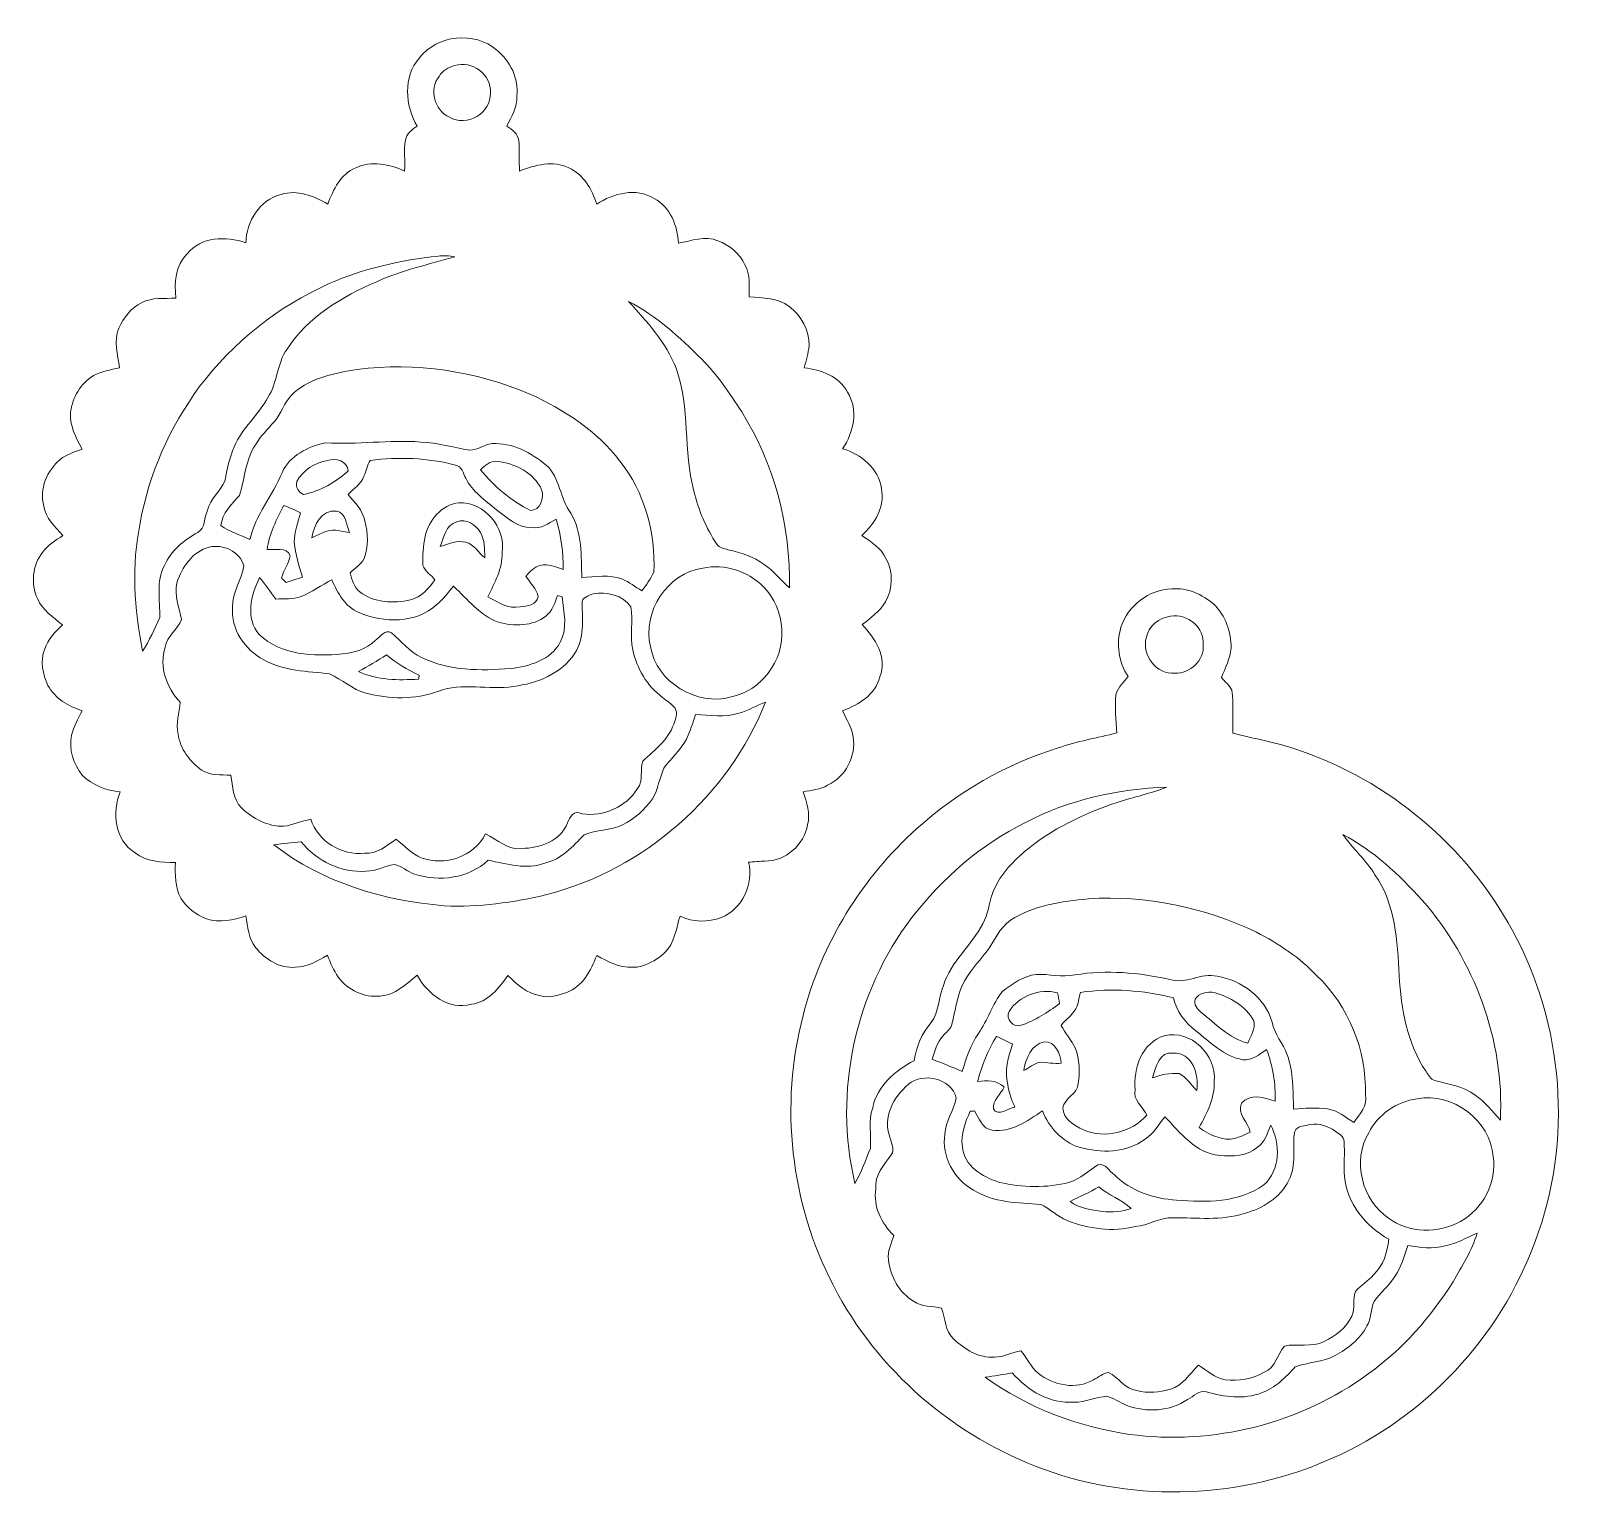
# Model space of a CAD drawing. Header units: centimetres. Extents: x -16.3 to 16.6, y -15.8 to 15.7.
import ezdxf

# ---------------------------------------------------------------- set-up
doc = ezdxf.new("R2010")
doc.units = ezdxf.units.CM
doc.header["$MEASUREMENT"] = 0
doc.layers.add('Layer 1', color=7, linetype='Continuous')

msp = doc.modelspace()

# ---------------------------------------------------------------- linework, layer by layer
at = {"layer": 'Layer 1', "color": 250, "lineweight": 9}
for points, knots in [([(-8.0353, 15.08373), (-7.65994, 15.58361), (-6.85279, 15.66616), (-6.38112, 15.25447), (-6.38112, 15.25447), (-6.09431, 15.02128), (-5.9084, 14.64805), (-5.9532, 14.27234), (-5.9532, 14.27234), (-5.93592, 14.03598), (-6.07421, 13.83736), (-6.16522, 13.63099), (-6.16522, 13.63099), (-6.05727, 13.55514), (-5.92816, 13.46977), (-5.9144, 13.32548), (-5.9144, 13.32548), (-5.889, 13.10993), (-5.91616, 12.89086), (-5.89394, 12.67461), (-5.89394, 12.67461), (-5.5648, 12.80125), (-5.17568, 12.91097), (-4.84372, 12.74022), (-4.84372, 12.74022), (-4.52622, 12.59982), (-4.35371, 12.28126), (-4.25035, 11.96623), (-4.25035, 11.96623), (-3.89369, 12.19836), (-3.41179, 12.33065), (-3.0255, 12.08617), (-3.0255, 12.08617), (-2.66849, 11.90167), (-2.53232, 11.5055), (-2.50127, 11.13262), (-2.50127, 11.13262), (-2.22752, 11.18412), (-1.93824, 11.30089), (-1.66484, 11.18624), (-1.66484, 11.18624), (-1.42107, 11.08993), (-1.19776, 10.91672), (-1.08981, 10.67189), (-1.08981, 10.67189), (-0.96493, 10.46551), (-1.00056, 10.21716), (-0.99526, 9.98715), (-0.99526, 9.98715), (-0.70881, 9.96668), (-0.37931, 9.97198), (-0.14331, 9.78112), (-0.14331, 9.78112), (0.12516, 9.59626), (0.27756, 9.26959), (0.2832, 8.94785), (0.2832, 8.94785), (0.26627, 8.787), (0.21653, 8.63142), (0.17984, 8.47443), (0.17984, 8.47443), (0.53755, 8.42997), (0.92279, 8.29558), (1.09882, 7.9555), (1.09882, 7.9555), (1.34683, 7.57379), (1.22865, 7.09684), (0.9944, 6.74371), (0.9944, 6.74371), (1.39727, 6.63576), (1.76169, 6.32425), (1.82625, 5.89633), (1.82625, 5.89633), (1.89998, 5.50898), (1.68726, 5.14385), (1.40504, 4.89867), (1.40504, 4.89867), (1.60047, 4.76038), (1.81391, 4.63056), (1.92185, 4.40478), (1.92185, 4.40478), (2.07919, 4.12151), (2.06967, 3.76061), (1.91233, 3.47839), (1.91233, 3.47839), (1.79168, 3.27554), (1.59871, 3.13619), (1.41527, 2.99543), (1.41527, 2.99543), (1.68549, 2.70616), (1.96454, 2.28811), (1.79097, 1.87642), (1.79097, 1.87642), (1.69678, 1.49542), (1.33836, 1.28058), (0.9937, 1.15429), (0.9937, 1.15429), (1.08048, 0.97402), (1.19266, 0.8008), (1.22018, 0.59796), (1.22018, 0.59796), (1.29673, 0.18415), (1.05296, -0.25753), (0.67726, -0.43639), (0.67726, -0.43639), (0.51886, -0.53129), (0.33047, -0.53764), (0.15444, -0.57503), (0.15444, -0.57503), (0.23205, -0.79975), (0.31248, -1.0414), (0.25004, -1.28023), (0.25004, -1.28023), (0.1756, -1.70533), (-0.22409, -2.06411), (-0.66295, -2.05282), (-0.66295, -2.05282), (-0.74938, -2.05846), (-0.92189, -2.0701), (-1.00832, -2.07575), (-1.00832, -2.07575), (-0.8986, -2.54), (-1.13849, -3.07587), (-1.58758, -3.25685), (-1.58758, -3.25685), (-1.87051, -3.36691), (-2.19894, -3.36268), (-2.47235, -3.22721), (-2.47235, -3.22721), (-2.55454, -3.49921), (-2.58488, -3.80506), (-2.80255, -4.0132), (-2.80255, -4.0132), (-2.9941, -4.17336), (-3.22482, -4.32541), (-3.48588, -4.31906), (-3.48588, -4.31906), (-3.76492, -4.33635), (-4.0154, -4.19806), (-4.25035, -4.06612), (-4.25035, -4.06612), (-4.36888, -4.38891), (-4.55056, -4.7304), (-4.88993, -4.85669), (-4.88993, -4.85669), (-5.07302, -4.91208), (-5.26952, -4.99287), (-5.46037, -4.92019), (-5.46037, -4.92019), (-5.74013, -4.88351), (-5.9532, -4.68454), (-6.14335, -4.49227), (-6.14335, -4.49227), (-6.33561, -4.76215), (-6.56668, -5.06766), (-6.92228, -5.10964), (-6.92228, -5.10964), (-7.41229, -5.24087), (-7.86103, -4.89656), (-8.08151, -4.48593), (-8.08151, -4.48593), (-8.31399, -4.67678), (-8.54824, -4.91808), (-8.86856, -4.93325), (-8.86856, -4.93325), (-9.21181, -4.97523), (-9.56071, -4.80484), (-9.76461, -4.53179), (-9.76461, -4.53179), (-9.85881, -4.38503), (-9.93042, -4.22558), (-9.99604, -4.06436), (-9.99604, -4.06436), (-10.20841, -4.1843), (-10.42854, -4.32012), (-10.68113, -4.31836), (-10.68113, -4.31836), (-11.01592, -4.35116), (-11.32813, -4.14726), (-11.5285, -3.89608), (-11.5285, -3.89608), (-11.68196, -3.70629), (-11.69008, -3.45299), (-11.73523, -3.22369), (-11.73523, -3.22369), (-12.00087, -3.32352), (-12.29968, -3.37291), (-12.5759, -3.28719), (-12.5759, -3.28719), (-12.79533, -3.19829), (-12.99747, -3.048), (-13.12341, -2.84586), (-13.12341, -2.84586), (-13.24653, -2.61338), (-13.24406, -2.34068), (-13.23983, -2.08386), (-13.23983, -2.08386), (-13.53405, -2.07504), (-13.85684, -2.07293), (-14.0992, -1.87819), (-14.0992, -1.87819), (-14.53382, -1.60056), (-14.59838, -1.01883), (-14.41458, -0.57256), (-14.41458, -0.57256), (-14.7155, -0.55422), (-15.0076, -0.42933), (-15.22526, -0.22049), (-15.22526, -0.22049), (-15.41611, 0.01446), (-15.51948, 0.32843), (-15.45421, 0.63041), (-15.45421, 0.63041), (-15.40271, 0.81527), (-15.31945, 0.98778), (-15.22879, 1.15605), (-15.22879, 1.15605), (-15.52124, 1.2453), (-15.8077, 1.41816), (-15.95763, 1.69227), (-15.95763, 1.69227), (-16.06699, 1.93463), (-16.12696, 2.21968), (-16.02677, 2.47473), (-16.02677, 2.47473), (-15.95269, 2.67899), (-15.80699, 2.84374), (-15.64789, 2.98591), (-15.64789, 2.98591), (-15.84545, 3.15207), (-16.07898, 3.30129), (-16.18235, 3.54859), (-16.18235, 3.54859), (-16.32275, 3.86291), (-16.29559, 4.26155), (-16.07334, 4.53213), (-16.07334, 4.53213), (-15.96821, 4.69372), (-15.79288, 4.78437), (-15.6426, 4.89762), (-15.6426, 4.89762), (-15.80735, 5.08247), (-16.0049, 5.26522), (-16.04441, 5.52239), (-16.04441, 5.52239), (-16.15483, 5.88893), (-15.97139, 6.27663), (-15.69975, 6.52005), (-15.69975, 6.52005), (-15.55899, 6.62517), (-15.38966, 6.67985), (-15.22632, 6.73806), (-15.22632, 6.73806), (-15.36285, 6.98148), (-15.50078, 7.24359), (-15.47503, 7.53322), (-15.47503, 7.53322), (-15.43058, 7.84543), (-15.25983, 8.14494), (-14.98502, 8.30933), (-14.98502, 8.30933), (-14.81357, 8.40035), (-14.61919, 8.42963), (-14.43292, 8.47655), (-14.43292, 8.47655), (-14.46714, 8.75453), (-14.56416, 9.05299), (-14.44598, 9.32287), (-14.44598, 9.32287), (-14.34261, 9.54265), (-14.18563, 9.75396), (-13.96126, 9.8605), (-13.96126, 9.8605), (-13.7383, 9.98609), (-13.47513, 9.94339), (-13.22995, 9.96244), (-13.22995, 9.96244), (-13.25747, 10.29159), (-13.24583, 10.65601), (-12.99147, 10.90225), (-12.99147, 10.90225), (-12.68597, 11.2769), (-12.15927, 11.29207), (-11.737, 11.14002), (-11.737, 11.14002), (-11.71865, 11.59087), (-11.4449, 12.06395), (-10.98381, 12.17507), (-10.98381, 12.17507), (-10.63598, 12.28267), (-10.28708, 12.1398), (-9.98616, 11.96976), (-9.98616, 11.96976), (-9.86939, 12.27491), (-9.71664, 12.61393), (-9.39208, 12.74093), (-9.39208, 12.74093), (-9.05447, 12.8965), (-8.67241, 12.82313), (-8.34821, 12.67355), (-8.34821, 12.67355), (-8.33304, 12.89333), (-8.37008, 13.11664), (-8.33198, 13.33395), (-8.33198, 13.33395), (-8.30729, 13.47188), (-8.18911, 13.55796), (-8.08257, 13.63381), (-8.08257, 13.63381), (-8.33798, 14.07231), (-8.38631, 14.68191), (-8.0353, 15.08373), (-8.0353, 15.08373), (-8.0353, 15.08373), (-8.0353, 15.08373), (-8.0353, 15.08373)], [0, 0, 0, 0, 0.0125, 0.0125, 0.0125, 0.0125, 0.025, 0.025, 0.025, 0.025, 0.0375, 0.0375, 0.0375, 0.0375, 0.05, 0.05, 0.05, 0.05, 0.0625, 0.0625, 0.0625, 0.0625, 0.075, 0.075, 0.075, 0.075, 0.0875, 0.0875, 0.0875, 0.0875, 0.1, 0.1, 0.1, 0.1, 0.1125, 0.1125, 0.1125, 0.1125, 0.125, 0.125, 0.125, 0.125, 0.1375, 0.1375, 0.1375, 0.1375, 0.15, 0.15, 0.15, 0.15, 0.1625, 0.1625, 0.1625, 0.1625, 0.175, 0.175, 0.175, 0.175, 0.1875, 0.1875, 0.1875, 0.1875, 0.2, 0.2, 0.2, 0.2, 0.2125, 0.2125, 0.2125, 0.2125, 0.225, 0.225, 0.225, 0.225, 0.2375, 0.2375, 0.2375, 0.2375, 0.25, 0.25, 0.25, 0.25, 0.2625, 0.2625, 0.2625, 0.2625, 0.275, 0.275, 0.275, 0.275, 0.2875, 0.2875, 0.2875, 0.2875, 0.3, 0.3, 0.3, 0.3, 0.3125, 0.3125, 0.3125, 0.3125, 0.325, 0.325, 0.325, 0.325, 0.3375, 0.3375, 0.3375, 0.3375, 0.35, 0.35, 0.35, 0.35, 0.3625, 0.3625, 0.3625, 0.3625, 0.375, 0.375, 0.375, 0.375, 0.3875, 0.3875, 0.3875, 0.3875, 0.4, 0.4, 0.4, 0.4, 0.4125, 0.4125, 0.4125, 0.4125, 0.425, 0.425, 0.425, 0.425, 0.4375, 0.4375, 0.4375, 0.4375, 0.45, 0.45, 0.45, 0.45, 0.4625, 0.4625, 0.4625, 0.4625, 0.475, 0.475, 0.475, 0.475, 0.4875, 0.4875, 0.4875, 0.4875, 0.5, 0.5, 0.5, 0.5, 0.5125, 0.5125, 0.5125, 0.5125, 0.525, 0.525, 0.525, 0.525, 0.5375, 0.5375, 0.5375, 0.5375, 0.55, 0.55, 0.55, 0.55, 0.5625, 0.5625, 0.5625, 0.5625, 0.575, 0.575, 0.575, 0.575, 0.5875, 0.5875, 0.5875, 0.5875, 0.6, 0.6, 0.6, 0.6, 0.6125, 0.6125, 0.6125, 0.6125, 0.625, 0.625, 0.625, 0.625, 0.6375, 0.6375, 0.6375, 0.6375, 0.65, 0.65, 0.65, 0.65, 0.6625, 0.6625, 0.6625, 0.6625, 0.675, 0.675, 0.675, 0.675, 0.6875, 0.6875, 0.6875, 0.6875, 0.7, 0.7, 0.7, 0.7, 0.7125, 0.7125, 0.7125, 0.7125, 0.725, 0.725, 0.725, 0.725, 0.7375, 0.7375, 0.7375, 0.7375, 0.75, 0.75, 0.75, 0.75, 0.7625, 0.7625, 0.7625, 0.7625, 0.775, 0.775, 0.775, 0.775, 0.7875, 0.7875, 0.7875, 0.7875, 0.8, 0.8, 0.8, 0.8, 0.8125, 0.8125, 0.8125, 0.8125, 0.825, 0.825, 0.825, 0.825, 0.8375, 0.8375, 0.8375, 0.8375, 0.85, 0.85, 0.85, 0.85, 0.8625, 0.8625, 0.8625, 0.8625, 0.875, 0.875, 0.875, 0.875, 0.8875, 0.8875, 0.8875, 0.8875, 0.9, 0.9, 0.9, 0.9, 0.9125, 0.9125, 0.9125, 0.9125, 0.925, 0.925, 0.925, 0.925, 0.9375, 0.9375, 0.9375, 0.9375, 0.95, 0.95, 0.95, 0.95, 0.9625, 0.9625, 0.9625, 0.9625, 0.975, 0.975, 0.975, 0.975, 1, 1, 1, 1]), ([(-7.2793, 14.92674), (-7.407, 14.8837), (-7.54741, 14.82373), (-7.61091, 14.69497), (-7.61091, 14.69497), (-7.83492, 14.41768), (-7.71074, 13.97177), (-7.3936, 13.82149), (-7.3936, 13.82149), (-7.02847, 13.60312), (-6.49436, 13.91392), (-6.51835, 14.34289), (-6.51835, 14.34289), (-6.48978, 14.73483), (-6.90888, 15.03998), (-7.2793, 14.92674), (-7.2793, 14.92674), (-7.2793, 14.92674), (-7.2793, 14.92674), (-7.2793, 14.92674)], [0, 0, 0, 0, 0.16666667, 0.16666667, 0.16666667, 0.16666667, 0.33333333, 0.33333333, 0.33333333, 0.33333333, 0.5, 0.5, 0.5, 0.5, 0.66666667, 0.66666667, 0.66666667, 0.66666667, 1, 1, 1, 1]), ([(-7.63031, 10.85745), (-8.42794, 10.77349), (-9.22028, 10.59428), (-9.95688, 10.27113), (-9.95688, 10.27113), (-11.04767, 9.78642), (-12.01075, 9.01912), (-12.7283, 8.06486), (-12.7283, 8.06486), (-13.35483, 7.20796), (-13.80639, 6.21454), (-13.98878, 5.16608), (-13.98878, 5.16608), (-14.17998, 4.26296), (-14.11507, 3.32563), (-13.93903, 2.42499), (-13.93903, 2.42499), (-13.78981, 2.64865), (-13.68891, 2.90124), (-13.57356, 3.14254), (-13.57356, 3.14254), (-13.56191, 3.50978), (-13.65752, 3.91407), (-13.47231, 4.25486), (-13.47231, 4.25486), (-13.33367, 4.57164), (-13.05709, 4.79425), (-12.76323, 4.96146), (-12.76323, 4.96146), (-12.59601, 5.05389), (-12.62564, 5.2818), (-12.55579, 5.43525), (-12.55579, 5.43525), (-12.49265, 5.6762), (-12.28345, 5.83777), (-12.18291, 6.05826), (-12.18291, 6.05826), (-12.1374, 6.30697), (-12.08766, 6.55744), (-11.98253, 6.78957), (-11.98253, 6.78957), (-11.82307, 7.19209), (-11.46042, 7.46126), (-11.26674, 7.84367), (-11.26674, 7.84367), (-11.05578, 8.15588), (-11.07589, 8.56545), (-10.85717, 8.87378), (-10.85717, 8.87378), (-10.41478, 9.5617), (-9.67854, 9.99702), (-8.94264, 10.31276), (-8.94264, 10.31276), (-8.40995, 10.55547), (-7.83598, 10.67894), (-7.27753, 10.84616), (-7.27753, 10.84616), (-7.39395, 10.86627), (-7.51283, 10.87085), (-7.63031, 10.85745), (-7.63031, 10.85745), (-7.63031, 10.85745), (-7.63031, 10.85745), (-7.63031, 10.85745)], [0, 0, 0, 0, 0.05882353, 0.05882353, 0.05882353, 0.05882353, 0.11764706, 0.11764706, 0.11764706, 0.11764706, 0.17647059, 0.17647059, 0.17647059, 0.17647059, 0.23529412, 0.23529412, 0.23529412, 0.23529412, 0.29411765, 0.29411765, 0.29411765, 0.29411765, 0.35294118, 0.35294118, 0.35294118, 0.35294118, 0.41176471, 0.41176471, 0.41176471, 0.41176471, 0.47058824, 0.47058824, 0.47058824, 0.47058824, 0.52941176, 0.52941176, 0.52941176, 0.52941176, 0.58823529, 0.58823529, 0.58823529, 0.58823529, 0.64705882, 0.64705882, 0.64705882, 0.64705882, 0.70588235, 0.70588235, 0.70588235, 0.70588235, 0.76470588, 0.76470588, 0.76470588, 0.76470588, 0.82352941, 0.82352941, 0.82352941, 0.82352941, 0.88235294, 0.88235294, 0.88235294, 0.88235294, 1, 1, 1, 1]), ([(-3.56984, 9.89295), (-3.18072, 9.45657), (-2.76762, 9.01912), (-2.55525, 8.46314), (-2.55525, 8.46314), (-2.24445, 7.62177), (-2.41308, 6.69785), (-2.17601, 5.8413), (-2.17601, 5.8413), (-2.08006, 5.43984), (-1.91707, 5.05284), (-1.68565, 4.70993), (-1.68565, 4.70993), (-1.63379, 4.63268), (-1.53431, 4.6168), (-1.45105, 4.59246), (-1.45105, 4.59246), (-1.17518, 4.53743), (-0.9039, 4.44076), (-0.67388, 4.27567), (-0.67388, 4.27567), (-0.47068, 4.13702), (-0.31723, 3.94158), (-0.13801, 3.77542), (-0.13801, 3.77542), (-0.11438, 5.09058), (-0.45305, 6.41845), (-1.15684, 7.53393), (-1.15684, 7.53393), (-1.40943, 7.93045), (-1.6733, 8.32521), (-2.00985, 8.65612), (-2.00985, 8.65612), (-2.4794, 9.12637), (-2.97505, 9.58462), (-3.56984, 9.89295), (-3.56984, 9.89295), (-3.56984, 9.89295), (-3.56984, 9.89295), (-3.56984, 9.89295)], [0, 0, 0, 0, 0.09090909, 0.09090909, 0.09090909, 0.09090909, 0.18181818, 0.18181818, 0.18181818, 0.18181818, 0.27272727, 0.27272727, 0.27272727, 0.27272727, 0.36363636, 0.36363636, 0.36363636, 0.36363636, 0.45454545, 0.45454545, 0.45454545, 0.45454545, 0.54545455, 0.54545455, 0.54545455, 0.54545455, 0.63636364, 0.63636364, 0.63636364, 0.63636364, 0.72727273, 0.72727273, 0.72727273, 0.72727273, 0.81818182, 0.81818182, 0.81818182, 0.81818182, 1, 1, 1, 1]), ([(-9.36068, 8.43809), (-9.83305, 8.36613), (-10.33118, 8.26418), (-10.70441, 7.94386), (-10.70441, 7.94386), (-10.87869, 7.79922), (-10.95206, 7.57767), (-11.07448, 7.39423), (-11.07448, 7.39423), (-11.20677, 7.22384), (-11.3687, 7.07743), (-11.48723, 6.89611), (-11.48723, 6.89611), (-11.73841, 6.56767), (-11.75463, 6.1327), (-11.86788, 5.7517), (-11.86788, 5.7517), (-12.03897, 5.56684), (-12.24217, 5.37211), (-12.26687, 5.10575), (-12.26687, 5.10575), (-12.08448, 4.96781), (-11.852, 4.90961), (-11.6481, 4.80836), (-11.6481, 4.80836), (-11.53062, 5.33471), (-11.16444, 5.74535), (-10.96406, 6.23571), (-10.96406, 6.23571), (-10.79543, 6.60083), (-10.41161, 6.79451), (-10.03696, 6.87529), (-10.03696, 6.87529), (-9.35751, 6.82626), (-8.68053, 6.94303), (-8.00073, 6.89082), (-8.00073, 6.89082), (-7.64795, 6.87706), (-7.30822, 6.77334), (-6.9625, 6.71478), (-6.9625, 6.71478), (-6.79176, 6.71443), (-6.65065, 6.84143), (-6.48096, 6.85695), (-6.48096, 6.85695), (-6.05057, 6.88164), (-5.64876, 6.66327), (-5.32738, 6.39622), (-5.32738, 6.39622), (-5.0254, 6.1267), (-5.03951, 5.68467), (-4.80174, 5.37422), (-4.80174, 5.37422), (-4.55867, 4.96005), (-4.57843, 4.45452), (-4.56785, 3.99203), (-4.56785, 3.99203), (-4.28033, 4.01919), (-3.97976, 4.06894), (-3.70178, 3.96381), (-3.70178, 3.96381), (-3.55326, 3.90031), (-3.42555, 3.80012), (-3.28903, 3.7151), (-3.28903, 3.7151), (-3.19236, 3.84034), (-3.09747, 3.97086), (-3.03009, 4.11374), (-3.03009, 4.11374), (-2.99446, 4.95406), (-3.22376, 5.82402), (-3.75787, 6.48477), (-3.75787, 6.48477), (-4.24823, 7.13212), (-4.94779, 7.58261), (-5.6791, 7.91528), (-5.6791, 7.91528), (-6.83303, 8.40458), (-8.11503, 8.60214), (-9.36068, 8.43809), (-9.36068, 8.43809), (-9.36068, 8.43809), (-9.36068, 8.43809), (-9.36068, 8.43809)], [0, 0, 0, 0, 0.04545455, 0.04545455, 0.04545455, 0.04545455, 0.09090909, 0.09090909, 0.09090909, 0.09090909, 0.13636364, 0.13636364, 0.13636364, 0.13636364, 0.18181818, 0.18181818, 0.18181818, 0.18181818, 0.22727273, 0.22727273, 0.22727273, 0.22727273, 0.27272727, 0.27272727, 0.27272727, 0.27272727, 0.31818182, 0.31818182, 0.31818182, 0.31818182, 0.36363636, 0.36363636, 0.36363636, 0.36363636, 0.40909091, 0.40909091, 0.40909091, 0.40909091, 0.45454545, 0.45454545, 0.45454545, 0.45454545, 0.5, 0.5, 0.5, 0.5, 0.54545455, 0.54545455, 0.54545455, 0.54545455, 0.59090909, 0.59090909, 0.59090909, 0.59090909, 0.63636364, 0.63636364, 0.63636364, 0.63636364, 0.68181818, 0.68181818, 0.68181818, 0.68181818, 0.72727273, 0.72727273, 0.72727273, 0.72727273, 0.77272727, 0.77272727, 0.77272727, 0.77272727, 0.81818182, 0.81818182, 0.81818182, 0.81818182, 0.86363636, 0.86363636, 0.86363636, 0.86363636, 0.90909091, 0.90909091, 0.90909091, 0.90909091, 1, 1, 1, 1]), ([(-9.99533, 6.49535), (-10.26274, 6.4502), (-10.51991, 6.2925), (-10.64903, 6.04803), (-10.64903, 6.04803), (-10.68889, 5.92632), (-10.60493, 5.8152), (-10.50263, 5.77004), (-10.50263, 5.77004), (-10.14738, 5.84412), (-9.81894, 6.02827), (-9.55471, 6.27451), (-9.55471, 6.27451), (-9.55048, 6.48477), (-9.83235, 6.55709), (-9.99533, 6.49535), (-9.99533, 6.49535), (-9.99533, 6.49535), (-9.99533, 6.49535), (-9.99533, 6.49535)], [0, 0, 0, 0, 0.16666667, 0.16666667, 0.16666667, 0.16666667, 0.33333333, 0.33333333, 0.33333333, 0.33333333, 0.5, 0.5, 0.5, 0.5, 0.66666667, 0.66666667, 0.66666667, 0.66666667, 1, 1, 1, 1]), ([(-9.08199, 6.49888), (-9.1529, 6.39975), (-9.16136, 6.27204), (-9.21569, 6.16409), (-9.21569, 6.16409), (-9.27249, 5.99229), (-9.43018, 5.8921), (-9.55436, 5.77216), (-9.55436, 5.77216), (-9.41466, 5.5993), (-9.2358, 5.43667), (-9.19911, 5.207), (-9.19911, 5.207), (-9.12009, 4.94453), (-9.11868, 4.66019), (-9.20899, 4.4009), (-9.20899, 4.4009), (-9.2806, 4.27496), (-9.41184, 4.19806), (-9.51167, 4.09681), (-9.51167, 4.09681), (-9.46616, 3.95428), (-9.43195, 3.7853), (-9.30212, 3.69146), (-9.30212, 3.69146), (-8.99873, 3.4544), (-8.58422, 3.43958), (-8.22262, 3.52178), (-8.22262, 3.52178), (-7.99155, 3.57681), (-7.83457, 3.76696), (-7.70016, 3.9497), (-7.70016, 3.9497), (-7.78165, 4.05483), (-7.91465, 4.12785), (-7.95945, 4.25697), (-7.95945, 4.25697), (-7.97145, 4.46334), (-7.95275, 4.67113), (-7.91006, 4.87292), (-7.91006, 4.87292), (-7.83069, 5.22181), (-7.56187, 5.55273), (-7.18934, 5.59506), (-7.18934, 5.59506), (-6.645, 5.61588), (-6.18851, 5.068), (-6.26823, 4.53531), (-6.26823, 4.53531), (-6.25483, 4.18676), (-6.4284, 3.88514), (-6.57445, 3.58457), (-6.57445, 3.58457), (-6.36031, 3.47309), (-6.13982, 3.32246), (-5.88406, 3.37326), (-5.88406, 3.37326), (-5.74542, 3.37926), (-5.52916, 3.41559), (-5.49953, 3.58528), (-5.49953, 3.58528), (-5.53058, 3.75602), (-5.66851, 3.88091), (-5.75847, 4.02308), (-5.75847, 4.02308), (-5.67627, 4.12044), (-5.58667, 4.22275), (-5.4579, 4.25591), (-5.4579, 4.25591), (-5.28822, 4.31342), (-5.12382, 4.21005), (-4.9619, 4.17159), (-4.9619, 4.17159), (-4.96613, 4.53354), (-5.00317, 4.89691), (-5.11818, 5.24158), (-5.11818, 5.24158), (-5.28328, 5.16396), (-5.43603, 5.0218), (-5.63535, 5.06589), (-5.63535, 5.06589), (-5.93592, 5.05566), (-6.16487, 5.2765), (-6.38641, 5.44337), (-6.38641, 5.44337), (-6.62595, 5.64551), (-6.90076, 5.8279), (-7.04364, 6.11753), (-7.04364, 6.11753), (-7.09656, 6.22019), (-7.12901, 6.37188), (-7.26271, 6.39904), (-7.26271, 6.39904), (-7.85397, 6.55074), (-8.47733, 6.57755), (-9.08199, 6.49888), (-9.08199, 6.49888), (-9.08199, 6.49888), (-9.08199, 6.49888), (-9.08199, 6.49888)], [0, 0, 0, 0, 0.03846154, 0.03846154, 0.03846154, 0.03846154, 0.07692308, 0.07692308, 0.07692308, 0.07692308, 0.11538462, 0.11538462, 0.11538462, 0.11538462, 0.15384615, 0.15384615, 0.15384615, 0.15384615, 0.19230769, 0.19230769, 0.19230769, 0.19230769, 0.23076923, 0.23076923, 0.23076923, 0.23076923, 0.26923077, 0.26923077, 0.26923077, 0.26923077, 0.30769231, 0.30769231, 0.30769231, 0.30769231, 0.34615385, 0.34615385, 0.34615385, 0.34615385, 0.38461538, 0.38461538, 0.38461538, 0.38461538, 0.42307692, 0.42307692, 0.42307692, 0.42307692, 0.46153846, 0.46153846, 0.46153846, 0.46153846, 0.5, 0.5, 0.5, 0.5, 0.53846154, 0.53846154, 0.53846154, 0.53846154, 0.57692308, 0.57692308, 0.57692308, 0.57692308, 0.61538462, 0.61538462, 0.61538462, 0.61538462, 0.65384615, 0.65384615, 0.65384615, 0.65384615, 0.69230769, 0.69230769, 0.69230769, 0.69230769, 0.73076923, 0.73076923, 0.73076923, 0.73076923, 0.76923077, 0.76923077, 0.76923077, 0.76923077, 0.80769231, 0.80769231, 0.80769231, 0.80769231, 0.84615385, 0.84615385, 0.84615385, 0.84615385, 0.88461538, 0.88461538, 0.88461538, 0.88461538, 0.92307692, 0.92307692, 0.92307692, 0.92307692, 1, 1, 1, 1]), ([(-6.73178, 6.29885), (-6.43333, 5.94855), (-6.07632, 5.63175), (-5.66075, 5.42961), (-5.66075, 5.42961), (-5.45649, 5.4282), (-5.36054, 5.70407), (-5.42545, 5.8734), (-5.42545, 5.8734), (-5.59372, 6.23289), (-5.99307, 6.44067), (-6.37513, 6.47524), (-6.37513, 6.47524), (-6.52894, 6.50135), (-6.62807, 6.38282), (-6.73178, 6.29885), (-6.73178, 6.29885), (-6.73178, 6.29885), (-6.73178, 6.29885), (-6.73178, 6.29885)], [0, 0, 0, 0, 0.16666667, 0.16666667, 0.16666667, 0.16666667, 0.33333333, 0.33333333, 0.33333333, 0.33333333, 0.5, 0.5, 0.5, 0.5, 0.66666667, 0.66666667, 0.66666667, 0.66666667, 1, 1, 1, 1]), ([(-10.92455, 5.53791), (-11.08577, 5.24299), (-11.2297, 4.93077), (-11.28403, 4.59599), (-11.28403, 4.59599), (-11.11822, 4.57799), (-10.86281, 4.66231), (-10.78908, 4.46369), (-10.78908, 4.46369), (-10.81907, 4.29577), (-10.92808, 4.15325), (-10.97817, 3.99097), (-10.97817, 3.99097), (-10.94466, 3.95887), (-10.91114, 3.92677), (-10.87763, 3.89396), (-10.87763, 3.89396), (-10.76015, 3.92888), (-10.64374, 3.96698), (-10.52767, 4.00579), (-10.52767, 4.00579), (-10.59929, 4.25062), (-10.68395, 4.49475), (-10.70159, 4.75086), (-10.70159, 4.75086), (-10.6963, 4.96746), (-10.62892, 5.17561), (-10.56683, 5.38093), (-10.56683, 5.38093), (-10.68501, 5.43631), (-10.80425, 5.48852), (-10.92455, 5.53791), (-10.92455, 5.53791), (-10.92455, 5.53791), (-10.92455, 5.53791), (-10.92455, 5.53791)], [0, 0, 0, 0, 0.1, 0.1, 0.1, 0.1, 0.2, 0.2, 0.2, 0.2, 0.3, 0.3, 0.3, 0.3, 0.4, 0.4, 0.4, 0.4, 0.5, 0.5, 0.5, 0.5, 0.6, 0.6, 0.6, 0.6, 0.7, 0.7, 0.7, 0.7, 0.8, 0.8, 0.8, 0.8, 1, 1, 1, 1]), ([(-10.32483, 4.84822), (-10.21864, 4.89549), (-10.11669, 4.95335), (-10.00556, 4.98898), (-10.00556, 4.98898), (-9.84716, 5.04578), (-9.68277, 4.97628), (-9.52402, 4.95829), (-9.52402, 4.95829), (-9.58823, 5.11034), (-9.59316, 5.38269), (-9.80271, 5.41409), (-9.80271, 5.41409), (-10.1308, 5.45854), (-10.28108, 5.11386), (-10.32483, 4.84822), (-10.32483, 4.84822), (-10.32483, 4.84822), (-10.32483, 4.84822), (-10.32483, 4.84822)], [0, 0, 0, 0, 0.16666667, 0.16666667, 0.16666667, 0.16666667, 0.33333333, 0.33333333, 0.33333333, 0.33333333, 0.5, 0.5, 0.5, 0.5, 0.66666667, 0.66666667, 0.66666667, 0.66666667, 1, 1, 1, 1]), ([(-7.23696, 5.18584), (-7.46803, 5.12728), (-7.51495, 4.85316), (-7.58621, 4.65808), (-7.58621, 4.65808), (-7.41229, 4.71875), (-7.23132, 4.79319), (-7.04293, 4.75404), (-7.04293, 4.75404), (-6.86937, 4.70182), (-6.76953, 4.53461), (-6.639, 4.41925), (-6.639, 4.41925), (-6.64288, 4.60199), (-6.63583, 4.79636), (-6.72967, 4.96005), (-6.72967, 4.96005), (-6.83374, 5.12656), (-7.03165, 5.26204), (-7.23696, 5.18584), (-7.23696, 5.18584), (-7.23696, 5.18584), (-7.23696, 5.18584), (-7.23696, 5.18584)], [0, 0, 0, 0, 0.14285714, 0.14285714, 0.14285714, 0.14285714, 0.28571429, 0.28571429, 0.28571429, 0.28571429, 0.42857143, 0.42857143, 0.42857143, 0.42857143, 0.57142857, 0.57142857, 0.57142857, 0.57142857, 0.71428571, 0.71428571, 0.71428571, 0.71428571, 1, 1, 1, 1]), ([(-12.51769, 4.64749), (-12.87294, 4.55014), (-13.10013, 4.22239), (-13.20526, 3.88796), (-13.20526, 3.88796), (-13.27334, 3.6202), (-13.15657, 3.35879), (-13.10507, 3.10162), (-13.10507, 3.10162), (-13.19891, 2.89101), (-13.41445, 2.74637), (-13.4589, 2.51213), (-13.4589, 2.51213), (-13.58485, 2.09585), (-13.4328, 1.64288), (-13.13611, 1.33703), (-13.13611, 1.33703), (-13.15657, 1.11125), (-13.2363, 0.88229), (-13.18162, 0.65511), (-13.18162, 0.65511), (-13.13646, 0.3429), (-12.9315, 0.07161), (-12.68103, -0.11042), (-12.68103, -0.11042), (-12.49582, -0.23566), (-12.26863, -0.20356), (-12.05802, -0.22155), (-12.05802, -0.22155), (-12.00969, -0.46038), (-12.01992, -0.73413), (-11.82801, -0.91405), (-11.82801, -0.91405), (-11.59694, -1.15076), (-11.26604, -1.31692), (-10.92913, -1.31022), (-10.92913, -1.31022), (-10.73087, -1.28482), (-10.54637, -1.19874), (-10.35058, -1.16064), (-10.35058, -1.16064), (-10.1943, -1.63407), (-9.69335, -1.94063), (-9.20052, -1.88419), (-9.20052, -1.88419), (-8.93312, -1.91065), (-8.73415, -1.72403), (-8.52989, -1.58644), (-8.52989, -1.58644), (-8.35597, -1.72544), (-8.2004, -1.89865), (-7.99155, -1.98544), (-7.99155, -1.98544), (-7.48779, -2.16429), (-6.87219, -1.96462), (-6.62101, -1.47532), (-6.62101, -1.47532), (-6.36454, -1.58433), (-6.15111, -1.83127), (-5.84772, -1.78365), (-5.84772, -1.78365), (-5.46919, -1.78012), (-5.01376, -1.62843), (-4.87511, -1.23896), (-4.87511, -1.23896), (-4.81867, -1.11231), (-4.73894, -0.95391), (-4.56008, -1.04281), (-4.56008, -1.04281), (-4.10818, -1.11302), (-3.6217, -0.89923), (-3.37969, -0.5073), (-3.37969, -0.5073), (-3.2474, -0.33585), (-3.337, -0.10619), (-3.26327, 0.08255), (-3.26327, 0.08255), (-3.0128, 0.31503), (-2.72458, 0.53657), (-2.60499, 0.87065), (-2.60499, 0.87065), (-2.56901, 0.97578), (-2.5115, 1.10349), (-2.57783, 1.20791), (-2.57783, 1.20791), (-2.65015, 1.30139), (-2.75668, 1.36172), (-2.84453, 1.43862), (-2.84453, 1.43862), (-3.17508, 1.68134), (-3.39451, 2.05775), (-3.47882, 2.45568), (-3.47882, 2.45568), (-3.54761, 2.75837), (-3.47071, 3.07128), (-3.51868, 3.37361), (-3.51868, 3.37361), (-3.6926, 3.63008), (-4.03621, 3.69534), (-4.32549, 3.64984), (-4.32549, 3.64984), (-4.41827, 3.61138), (-4.57596, 3.5754), (-4.56079, 3.44487), (-4.56079, 3.44487), (-4.55303, 3.08469), (-4.51281, 2.70016), (-4.71672, 2.38125), (-4.71672, 2.38125), (-5.00106, 1.94416), (-5.52564, 1.73708), (-6.02482, 1.67499), (-6.02482, 1.67499), (-6.55963, 1.58432), (-7.1209, 1.77553), (-7.63878, 1.56633), (-7.63878, 1.56633), (-8.12984, 1.38359), (-8.67312, 1.40511), (-9.17512, 1.53035), (-9.17512, 1.53035), (-9.46052, 1.60866), (-9.68383, 1.81998), (-9.94735, 1.9431), (-9.94735, 1.9431), (-10.41866, 2.00236), (-10.92772, 1.99601), (-11.35176, 2.2419), (-11.35176, 2.2419), (-11.75816, 2.45005), (-12.06508, 2.90406), (-12.01851, 3.37044), (-12.01851, 3.37044), (-12.01957, 3.68194), (-11.82872, 3.9497), (-11.77862, 4.24885), (-11.77862, 4.24885), (-11.85976, 4.55471), (-12.22312, 4.72016), (-12.51769, 4.64749), (-12.51769, 4.64749), (-12.51769, 4.64749), (-12.51769, 4.64749), (-12.51769, 4.64749)], [0, 0, 0, 0, 0.02702703, 0.02702703, 0.02702703, 0.02702703, 0.05405405, 0.05405405, 0.05405405, 0.05405405, 0.08108108, 0.08108108, 0.08108108, 0.08108108, 0.10810811, 0.10810811, 0.10810811, 0.10810811, 0.13513514, 0.13513514, 0.13513514, 0.13513514, 0.16216216, 0.16216216, 0.16216216, 0.16216216, 0.18918919, 0.18918919, 0.18918919, 0.18918919, 0.21621622, 0.21621622, 0.21621622, 0.21621622, 0.24324324, 0.24324324, 0.24324324, 0.24324324, 0.27027027, 0.27027027, 0.27027027, 0.27027027, 0.2972973, 0.2972973, 0.2972973, 0.2972973, 0.32432432, 0.32432432, 0.32432432, 0.32432432, 0.35135135, 0.35135135, 0.35135135, 0.35135135, 0.37837838, 0.37837838, 0.37837838, 0.37837838, 0.40540541, 0.40540541, 0.40540541, 0.40540541, 0.43243243, 0.43243243, 0.43243243, 0.43243243, 0.45945946, 0.45945946, 0.45945946, 0.45945946, 0.48648649, 0.48648649, 0.48648649, 0.48648649, 0.51351351, 0.51351351, 0.51351351, 0.51351351, 0.54054054, 0.54054054, 0.54054054, 0.54054054, 0.56756757, 0.56756757, 0.56756757, 0.56756757, 0.59459459, 0.59459459, 0.59459459, 0.59459459, 0.62162162, 0.62162162, 0.62162162, 0.62162162, 0.64864865, 0.64864865, 0.64864865, 0.64864865, 0.67567568, 0.67567568, 0.67567568, 0.67567568, 0.7027027, 0.7027027, 0.7027027, 0.7027027, 0.72972973, 0.72972973, 0.72972973, 0.72972973, 0.75675676, 0.75675676, 0.75675676, 0.75675676, 0.78378378, 0.78378378, 0.78378378, 0.78378378, 0.81081081, 0.81081081, 0.81081081, 0.81081081, 0.83783784, 0.83783784, 0.83783784, 0.83783784, 0.86486486, 0.86486486, 0.86486486, 0.86486486, 0.89189189, 0.89189189, 0.89189189, 0.89189189, 0.91891892, 0.91891892, 0.91891892, 0.91891892, 0.94594595, 0.94594595, 0.94594595, 0.94594595, 1, 1, 1, 1]), ([(-1.98728, 4.19982), (-2.74434, 4.09187), (-3.28373, 3.26108), (-3.10346, 2.5213), (-3.10346, 2.5213), (-2.96835, 1.7653), (-2.11886, 1.24495), (-1.38297, 1.4485), (-1.38297, 1.4485), (-1.07041, 1.51729), (-0.78219, 1.70144), (-0.59239, 1.96003), (-0.59239, 1.96003), (-0.16412, 2.48214), (-0.21457, 3.32669), (-0.69364, 3.79871), (-0.69364, 3.79871), (-1.02313, 4.14161), (-1.52055, 4.29224), (-1.98728, 4.19982), (-1.98728, 4.19982), (-1.98728, 4.19982), (-1.98728, 4.19982), (-1.98728, 4.19982)], [0, 0, 0, 0, 0.14285714, 0.14285714, 0.14285714, 0.14285714, 0.28571429, 0.28571429, 0.28571429, 0.28571429, 0.42857143, 0.42857143, 0.42857143, 0.42857143, 0.57142857, 0.57142857, 0.57142857, 0.57142857, 0.71428571, 0.71428571, 0.71428571, 0.71428571, 1, 1, 1, 1]), ([(-11.44101, 3.99768), (-11.62834, 3.62338), (-11.75181, 3.13161), (-11.44842, 2.78059), (-11.44842, 2.78059), (-10.98311, 2.33891), (-10.28426, 2.31104), (-9.68136, 2.36855), (-9.68136, 2.36855), (-9.42489, 2.38936), (-9.16419, 2.47121), (-8.97757, 2.65536), (-8.97757, 2.65536), (-8.87773, 2.71956), (-8.76308, 2.90689), (-8.62691, 2.81552), (-8.62691, 2.81552), (-8.41806, 2.63667), (-8.2392, 2.41548), (-7.98591, 2.29376), (-7.98591, 2.29376), (-7.40453, 2.00095), (-6.72261, 2.00554), (-6.08973, 2.05634), (-6.08973, 2.05634), (-5.68933, 2.09973), (-5.22754, 2.23802), (-5.02716, 2.61973), (-5.02716, 2.61973), (-4.86136, 2.91571), (-4.95731, 3.26778), (-4.98377, 3.58493), (-4.98377, 3.58493), (-5.01834, 3.59586), (-5.05291, 3.60609), (-5.08713, 3.61632), (-5.08713, 3.61632), (-5.14076, 3.45687), (-5.19156, 3.28365), (-5.33337, 3.17711), (-5.33337, 3.17711), (-5.61418, 2.94957), (-6.01917, 2.95945), (-6.3522, 3.04518), (-6.3522, 3.04518), (-6.74272, 3.19546), (-7.00801, 3.53413), (-7.30328, 3.81317), (-7.30328, 3.81317), (-7.41758, 3.67841), (-7.52553, 3.53624), (-7.66065, 3.42088), (-7.66065, 3.42088), (-8.10197, 3.01484), (-8.79518, 3.02119), (-9.31659, 3.25331), (-9.31659, 3.25331), (-9.62668, 3.36585), (-9.77061, 3.66959), (-9.90149, 3.94582), (-9.90149, 3.94582), (-10.12515, 3.83787), (-10.32518, 3.683), (-10.55872, 3.5948), (-10.55872, 3.5948), (-10.72946, 3.52601), (-10.91961, 3.55423), (-11.09847, 3.53765), (-11.09847, 3.53765), (-11.21594, 3.68899), (-11.31507, 3.85374), (-11.44101, 3.99768), (-11.44101, 3.99768), (-11.44101, 3.99768), (-11.44101, 3.99768), (-11.44101, 3.99768)], [0, 0, 0, 0, 0.05, 0.05, 0.05, 0.05, 0.1, 0.1, 0.1, 0.1, 0.15, 0.15, 0.15, 0.15, 0.2, 0.2, 0.2, 0.2, 0.25, 0.25, 0.25, 0.25, 0.3, 0.3, 0.3, 0.3, 0.35, 0.35, 0.35, 0.35, 0.4, 0.4, 0.4, 0.4, 0.45, 0.45, 0.45, 0.45, 0.5, 0.5, 0.5, 0.5, 0.55, 0.55, 0.55, 0.55, 0.6, 0.6, 0.6, 0.6, 0.65, 0.65, 0.65, 0.65, 0.7, 0.7, 0.7, 0.7, 0.75, 0.75, 0.75, 0.75, 0.8, 0.8, 0.8, 0.8, 0.85, 0.85, 0.85, 0.85, 0.9, 0.9, 0.9, 0.9, 1, 1, 1, 1]), ([(6.93271, 2.93687), (7.09005, 3.3909), (7.52855, 3.74967), (8.01785, 3.75532), (8.01785, 3.75532), (8.34841, 3.78777), (8.67261, 3.6389), (8.9185, 3.42723), (8.9185, 3.42723), (9.16438, 3.18452), (9.29279, 2.83457), (9.28327, 2.49096), (9.28327, 2.49096), (9.26316, 2.26906), (9.16403, 2.06622), (9.07725, 1.86478), (9.07725, 1.86478), (9.15345, 1.77623), (9.25293, 1.70109), (9.30338, 1.59314), (9.30338, 1.59314), (9.33336, 1.28975), (9.32172, 0.98389), (9.32278, 0.67909), (9.32278, 0.67909), (9.7828, 0.55315), (10.25835, 0.4826), (10.70814, 0.3182), (10.70814, 0.3182), (12.64771, -0.33056), (14.31811, -1.73849), (15.29072, -3.53731), (15.29072, -3.53731), (16.38504, -5.5432), (16.5833, -8.02886), (15.77226, -10.17059), (15.77226, -10.17059), (15.02825, -12.20999), (13.42911, -13.92661), (11.4398, -14.79974), (11.4398, -14.79974), (9.52704, -15.65769), (7.27667, -15.75717), (5.30358, -15.04068), (5.30358, -15.04068), (3.38588, -14.3503), (1.73418, -12.92896), (0.80002, -11.11356), (0.80002, -11.11356), (-0.11544, -9.35955), (-0.35039, -7.25911), (0.15409, -5.346), (0.15409, -5.346), (0.54144, -3.81177), (1.41456, -2.41618), (2.58261, -1.35502), (2.58261, -1.35502), (3.45397, -0.58456), (4.4802, 0.01799), (5.59392, 0.36195), (5.59392, 0.36195), (6.00279, 0.50271), (6.42894, 0.57679), (6.84769, 0.68086), (6.84769, 0.68086), (6.82688, 0.96167), (6.79901, 1.24566), (6.83111, 1.52576), (6.83111, 1.52576), (6.8865, 1.6644), (6.99974, 1.76918), (7.09146, 1.88454), (7.09146, 1.88454), (6.88085, 2.19004), (6.83429, 2.58198), (6.93271, 2.93687), (6.93271, 2.93687), (6.93271, 2.93687), (6.93271, 2.93687), (6.93271, 2.93687)], [0, 0, 0, 0, 0.04761905, 0.04761905, 0.04761905, 0.04761905, 0.0952381, 0.0952381, 0.0952381, 0.0952381, 0.14285714, 0.14285714, 0.14285714, 0.14285714, 0.19047619, 0.19047619, 0.19047619, 0.19047619, 0.23809524, 0.23809524, 0.23809524, 0.23809524, 0.28571429, 0.28571429, 0.28571429, 0.28571429, 0.33333333, 0.33333333, 0.33333333, 0.33333333, 0.38095238, 0.38095238, 0.38095238, 0.38095238, 0.42857143, 0.42857143, 0.42857143, 0.42857143, 0.47619048, 0.47619048, 0.47619048, 0.47619048, 0.52380952, 0.52380952, 0.52380952, 0.52380952, 0.57142857, 0.57142857, 0.57142857, 0.57142857, 0.61904762, 0.61904762, 0.61904762, 0.61904762, 0.66666667, 0.66666667, 0.66666667, 0.66666667, 0.71428571, 0.71428571, 0.71428571, 0.71428571, 0.76190476, 0.76190476, 0.76190476, 0.76190476, 0.80952381, 0.80952381, 0.80952381, 0.80952381, 0.85714286, 0.85714286, 0.85714286, 0.85714286, 0.9047619, 0.9047619, 0.9047619, 0.9047619, 1, 1, 1, 1]), ([(7.99528, 3.17359), (7.74833, 3.14219), (7.51585, 2.96263), (7.47493, 2.70758), (7.47493, 2.70758), (7.37157, 2.33997), (7.70282, 1.91664), (8.08559, 1.95862), (8.08559, 1.95862), (8.40556, 1.94345), (8.71953, 2.23308), (8.6906, 2.56011), (8.6906, 2.56011), (8.72729, 2.92594), (8.34947, 3.23885), (7.99528, 3.17359), (7.99528, 3.17359), (7.99528, 3.17359), (7.99528, 3.17359), (7.99528, 3.17359)], [0, 0, 0, 0, 0.16666667, 0.16666667, 0.16666667, 0.16666667, 0.33333333, 0.33333333, 0.33333333, 0.33333333, 0.5, 0.5, 0.5, 0.5, 0.66666667, 0.66666667, 0.66666667, 0.66666667, 1, 1, 1, 1]), ([(-9.3314, 1.99002), (-8.931, 1.80587), (-8.48368, 1.80551), (-8.05188, 1.82739), (-8.05188, 1.82739), (-8.04765, 1.84961), (-8.03988, 1.89371), (-8.036, 1.91593), (-8.036, 1.91593), (-8.28753, 2.02847), (-8.52284, 2.17346), (-8.73627, 2.3481), (-8.73627, 2.3481), (-8.92959, 2.22039), (-9.12997, 2.10396), (-9.3314, 1.99002), (-9.3314, 1.99002), (-9.3314, 1.99002), (-9.3314, 1.99002), (-9.3314, 1.99002)], [0, 0, 0, 0, 0.16666667, 0.16666667, 0.16666667, 0.16666667, 0.33333333, 0.33333333, 0.33333333, 0.33333333, 0.5, 0.5, 0.5, 0.5, 0.66666667, 0.66666667, 0.66666667, 0.66666667, 1, 1, 1, 1]), ([(-1.2154, 1.10278), (-1.51491, 1.00365), (-1.83346, 1.06009), (-2.14109, 1.07421), (-2.14109, 1.07421), (-2.20106, 0.89253), (-2.26033, 0.70979), (-2.34217, 0.53622), (-2.34217, 0.53622), (-2.46741, 0.31009), (-2.66496, 0.13582), (-2.8163, -0.07126), (-2.8163, -0.07126), (-2.91191, -0.28187), (-2.93731, -0.52282), (-3.06043, -0.72143), (-3.06043, -0.72143), (-3.21953, -0.95991), (-3.44425, -1.15253), (-3.69966, -1.28164), (-3.69966, -1.28164), (-3.95613, -1.40582), (-4.26163, -1.38183), (-4.5181, -1.49049), (-4.5181, -1.49049), (-4.7527, -1.74449), (-5.00635, -2.01331), (-5.35454, -2.09797), (-5.35454, -2.09797), (-5.75353, -2.24508), (-6.16734, -2.11314), (-6.56563, -2.03659), (-6.56563, -2.03659), (-6.98296, -2.42253), (-7.60526, -2.5019), (-8.13549, -2.33433), (-8.13549, -2.33433), (-8.28612, -2.27683), (-8.41242, -2.16147), (-8.57152, -2.12584), (-8.57152, -2.12584), (-8.77296, -2.15759), (-8.95605, -2.27189), (-9.1656, -2.26836), (-9.1656, -2.26836), (-9.69865, -2.31281), (-10.22464, -2.05458), (-10.55413, -1.64148), (-10.55413, -1.64148), (-10.74851, -1.663), (-10.94325, -1.68275), (-11.13727, -1.70498), (-11.13727, -1.70498), (-10.10505, -2.51249), (-8.79412, -2.90019), (-7.50155, -3.00673), (-7.50155, -3.00673), (-6.76565, -3.04624), (-6.03046, -2.93547), (-5.31573, -2.76825), (-5.31573, -2.76825), (-3.23117, -2.23414), (-1.44012, -0.66111), (-0.64848, 1.33985), (-0.64848, 1.33985), (-0.8411, 1.26964), (-1.01749, 1.15958), (-1.2154, 1.10278)], [0, 0, 0, 0, 0.05555556, 0.05555556, 0.05555556, 0.05555556, 0.11111111, 0.11111111, 0.11111111, 0.11111111, 0.16666667, 0.16666667, 0.16666667, 0.16666667, 0.22222222, 0.22222222, 0.22222222, 0.22222222, 0.27777778, 0.27777778, 0.27777778, 0.27777778, 0.33333333, 0.33333333, 0.33333333, 0.33333333, 0.38888889, 0.38888889, 0.38888889, 0.38888889, 0.44444444, 0.44444444, 0.44444444, 0.44444444, 0.5, 0.5, 0.5, 0.5, 0.55555556, 0.55555556, 0.55555556, 0.55555556, 0.61111111, 0.61111111, 0.61111111, 0.61111111, 0.66666667, 0.66666667, 0.66666667, 0.66666667, 0.72222222, 0.72222222, 0.72222222, 0.72222222, 0.77777778, 0.77777778, 0.77777778, 0.77777778, 0.83333333, 0.83333333, 0.83333333, 0.83333333, 0.88888889, 0.88888889, 0.88888889, 0.88888889, 1, 1, 1, 1]), ([(4.89648, -1.23155), (3.94115, -1.70074), (3.12306, -2.41971), (2.47536, -3.25932), (2.47536, -3.25932), (1.2611, -4.84788), (0.79438, -6.98289), (1.25969, -8.93128), (1.25969, -8.93128), (1.3948, -8.69492), (1.4897, -8.43739), (1.58954, -8.1848), (1.58954, -8.1848), (1.61176, -7.89658), (1.53874, -7.59989), (1.63857, -7.32014), (1.63857, -7.32014), (1.73065, -6.85342), (2.12012, -6.52286), (2.52405, -6.31331), (2.52405, -6.31331), (2.5685, -6.0131), (2.68562, -5.73017), (2.88635, -5.50016), (2.88635, -5.50016), (3.06415, -5.27332), (3.03205, -4.96182), (3.14811, -4.70712), (3.14811, -4.70712), (3.3058, -4.197), (3.74819, -3.85763), (3.98737, -3.39373), (3.98737, -3.39373), (4.10202, -3.19476), (4.12178, -2.95946), (4.19269, -2.74532), (4.19269, -2.74532), (4.32604, -2.38584), (4.59168, -2.09621), (4.8799, -1.85244), (4.8799, -1.85244), (5.45422, -1.36419), (6.14707, -1.04176), (6.85545, -0.80046), (6.85545, -0.80046), (7.20823, -0.68898), (7.57018, -0.60713), (7.91661, -0.4759), (7.91661, -0.4759), (6.87168, -0.51083), (5.82534, -0.74366), (4.89648, -1.23155), (4.89648, -1.23155), (4.89648, -1.23155), (4.89648, -1.23155), (4.89648, -1.23155)], [0, 0, 0, 0, 0.06666667, 0.06666667, 0.06666667, 0.06666667, 0.13333333, 0.13333333, 0.13333333, 0.13333333, 0.2, 0.2, 0.2, 0.2, 0.26666667, 0.26666667, 0.26666667, 0.26666667, 0.33333333, 0.33333333, 0.33333333, 0.33333333, 0.4, 0.4, 0.4, 0.4, 0.46666667, 0.46666667, 0.46666667, 0.46666667, 0.53333333, 0.53333333, 0.53333333, 0.53333333, 0.6, 0.6, 0.6, 0.6, 0.66666667, 0.66666667, 0.66666667, 0.66666667, 0.73333333, 0.73333333, 0.73333333, 0.73333333, 0.8, 0.8, 0.8, 0.8, 0.86666667, 0.86666667, 0.86666667, 0.86666667, 1, 1, 1, 1]), ([(11.67016, -1.48731), (11.88042, -1.78682), (12.16335, -2.02918), (12.35314, -2.34456), (12.35314, -2.34456), (12.79658, -2.96792), (12.82727, -3.76449), (12.87384, -4.50039), (12.87384, -4.50039), (12.9063, -5.21018), (13.04317, -5.94537), (13.44464, -6.54579), (13.44464, -6.54579), (13.49649, -6.61353), (13.53671, -6.71442), (13.63125, -6.73347), (13.63125, -6.73347), (13.92547, -6.81355), (14.2465, -6.85836), (14.4945, -7.05097), (14.4945, -7.05097), (14.70864, -7.18926), (14.85857, -7.39987), (15.03037, -7.58402), (15.03037, -7.58402), (15.12068, -5.88046), (14.4758, -4.16984), (13.36385, -2.88678), (13.36385, -2.88678), (12.86643, -2.34809), (12.32668, -1.82633), (11.67016, -1.48731), (11.67016, -1.48731), (11.67016, -1.48731), (11.67016, -1.48731), (11.67016, -1.48731)], [0, 0, 0, 0, 0.1, 0.1, 0.1, 0.1, 0.2, 0.2, 0.2, 0.2, 0.3, 0.3, 0.3, 0.3, 0.4, 0.4, 0.4, 0.4, 0.5, 0.5, 0.5, 0.5, 0.6, 0.6, 0.6, 0.6, 0.7, 0.7, 0.7, 0.7, 0.8, 0.8, 0.8, 0.8, 1, 1, 1, 1]), ([(6.24056, -2.85962), (5.66871, -2.91289), (5.0711, -2.99614), (4.58039, -3.31753), (4.58039, -3.31753), (4.33168, -3.47945), (4.23678, -3.77437), (4.05898, -3.99839), (4.05898, -3.99839), (3.88224, -4.22311), (3.68751, -4.43724), (3.55486, -4.69265), (3.55486, -4.69265), (3.42927, -4.96923), (3.39964, -5.27509), (3.32097, -5.56543), (3.32097, -5.56543), (3.28146, -5.65538), (3.19644, -5.7143), (3.13506, -5.78873), (3.13506, -5.78873), (3.00629, -5.92279), (2.96608, -6.11329), (2.90681, -6.28333), (2.90681, -6.28333), (3.12236, -6.36482), (3.33755, -6.44949), (3.5471, -6.5465), (3.5471, -6.5465), (3.63247, -6.26392), (3.72561, -5.97888), (3.89353, -5.73299), (3.89353, -5.73299), (4.09003, -5.44866), (4.19163, -5.10928), (4.40682, -4.83764), (4.40682, -4.83764), (4.61637, -4.66972), (4.85555, -4.50815), (5.12825, -4.47287), (5.12825, -4.47287), (5.40377, -4.45911), (5.68035, -4.53955), (5.95481, -4.4824), (5.95481, -4.4824), (6.62756, -4.37127), (7.31689, -4.43442), (7.97975, -4.578), (7.97975, -4.578), (8.32089, -4.69477), (8.64368, -4.42525), (8.9894, -4.51238), (8.9894, -4.51238), (9.51152, -4.59493), (10.0107, -4.97029), (10.15957, -5.48852), (10.15957, -5.48852), (10.21072, -5.74605), (10.39064, -5.94678), (10.48483, -6.18702), (10.48483, -6.18702), (10.61395, -6.55991), (10.60724, -6.95749), (10.61818, -7.34695), (10.61818, -7.34695), (10.85948, -7.32861), (11.10219, -7.3152), (11.34384, -7.34307), (11.34384, -7.34307), (11.55657, -7.37694), (11.72625, -7.51911), (11.903, -7.632), (11.903, -7.632), (12.02823, -7.45349), (12.20744, -7.27851), (12.14994, -7.03616), (12.14994, -7.03616), (12.17816, -6.09424), (11.79505, -5.15303), (11.1156, -4.50039), (11.1156, -4.50039), (10.74835, -4.11163), (10.29609, -3.81671), (9.82478, -3.57047), (9.82478, -3.57047), (8.7153, -3.03883), (7.47034, -2.77848), (6.24056, -2.85962), (6.24056, -2.85962), (6.24056, -2.85962), (6.24056, -2.85962), (6.24056, -2.85962)], [0, 0, 0, 0, 0.04166667, 0.04166667, 0.04166667, 0.04166667, 0.08333333, 0.08333333, 0.08333333, 0.08333333, 0.125, 0.125, 0.125, 0.125, 0.16666667, 0.16666667, 0.16666667, 0.16666667, 0.20833333, 0.20833333, 0.20833333, 0.20833333, 0.25, 0.25, 0.25, 0.25, 0.29166667, 0.29166667, 0.29166667, 0.29166667, 0.33333333, 0.33333333, 0.33333333, 0.33333333, 0.375, 0.375, 0.375, 0.375, 0.41666667, 0.41666667, 0.41666667, 0.41666667, 0.45833333, 0.45833333, 0.45833333, 0.45833333, 0.5, 0.5, 0.5, 0.5, 0.54166667, 0.54166667, 0.54166667, 0.54166667, 0.58333333, 0.58333333, 0.58333333, 0.58333333, 0.625, 0.625, 0.625, 0.625, 0.66666667, 0.66666667, 0.66666667, 0.66666667, 0.70833333, 0.70833333, 0.70833333, 0.70833333, 0.75, 0.75, 0.75, 0.75, 0.79166667, 0.79166667, 0.79166667, 0.79166667, 0.83333333, 0.83333333, 0.83333333, 0.83333333, 0.875, 0.875, 0.875, 0.875, 0.91666667, 0.91666667, 0.91666667, 0.91666667, 1, 1, 1, 1]), ([(4.54934, -5.26274), (4.4608, -5.41056), (4.64212, -5.63069), (4.80511, -5.55661), (4.80511, -5.55661), (5.10673, -5.46206), (5.3699, -5.27579), (5.62673, -5.09658), (5.62673, -5.09658), (5.61191, -5.01827), (5.59709, -4.9403), (5.58228, -4.86269), (5.58228, -4.86269), (5.1981, -4.76815), (4.76136, -4.92407), (4.54934, -5.26274), (4.54934, -5.26274), (4.54934, -5.26274), (4.54934, -5.26274), (4.54934, -5.26274)], [0, 0, 0, 0, 0.16666667, 0.16666667, 0.16666667, 0.16666667, 0.33333333, 0.33333333, 0.33333333, 0.33333333, 0.5, 0.5, 0.5, 0.5, 0.66666667, 0.66666667, 0.66666667, 0.66666667, 1, 1, 1, 1]), ([(6.06911, -4.85564), (6.03912, -4.97276), (6.02713, -5.09729), (5.9728, -5.207), (5.9728, -5.207), (5.89343, -5.34529), (5.75408, -5.43454), (5.65848, -5.55978), (5.65848, -5.55978), (5.74808, -5.73052), (5.87967, -5.87587), (5.96469, -6.05014), (5.96469, -6.05014), (6.049, -6.29144), (6.06629, -6.55179), (6.02078, -6.80297), (6.02078, -6.80297), (6.0102, -7.03157), (5.73185, -7.10601), (5.69411, -7.32049), (5.69411, -7.32049), (5.69799, -7.5625), (5.94352, -7.69761), (6.13296, -7.79004), (6.13296, -7.79004), (6.59404, -7.99076), (7.15531, -7.8419), (7.48975, -7.47572), (7.48975, -7.47572), (7.40437, -7.29298), (7.18389, -7.1628), (7.23645, -6.93032), (7.23645, -6.93032), (7.1987, -6.47912), (7.3825, -5.92491), (7.86052, -5.78344), (7.86052, -5.78344), (8.42743, -5.63739), (8.97953, -6.19337), (8.9252, -6.75287), (8.9252, -6.75287), (8.94037, -7.11341), (8.76962, -7.43479), (8.60452, -7.74136), (8.60452, -7.74136), (8.72764, -7.82849), (8.85711, -7.91034), (9.00528, -7.94844), (9.00528, -7.94844), (9.2367, -8.04616), (9.48541, -7.94809), (9.69179, -7.83767), (9.69179, -7.83767), (9.65545, -7.63764), (9.40145, -7.43479), (9.50834, -7.22348), (9.50834, -7.22348), (9.68226, -6.99523), (9.99623, -7.10565), (10.22448, -7.17938), (10.22448, -7.17938), (10.2393, -6.80297), (10.17403, -6.42656), (10.0435, -6.07378), (10.0435, -6.07378), (9.89216, -6.18102), (9.73694, -6.31296), (9.53586, -6.29285), (9.53586, -6.29285), (9.13404, -6.22441), (8.83842, -5.91644), (8.53079, -5.67443), (8.53079, -5.67443), (8.29831, -5.50228), (8.11981, -5.25674), (8.05595, -4.97276), (8.05595, -4.97276), (7.4079, -4.80625), (6.73269, -4.76391), (6.06911, -4.85564), (6.06911, -4.85564), (6.06911, -4.85564), (6.06911, -4.85564), (6.06911, -4.85564)], [0, 0, 0, 0, 0.04545455, 0.04545455, 0.04545455, 0.04545455, 0.09090909, 0.09090909, 0.09090909, 0.09090909, 0.13636364, 0.13636364, 0.13636364, 0.13636364, 0.18181818, 0.18181818, 0.18181818, 0.18181818, 0.22727273, 0.22727273, 0.22727273, 0.22727273, 0.27272727, 0.27272727, 0.27272727, 0.27272727, 0.31818182, 0.31818182, 0.31818182, 0.31818182, 0.36363636, 0.36363636, 0.36363636, 0.36363636, 0.40909091, 0.40909091, 0.40909091, 0.40909091, 0.45454545, 0.45454545, 0.45454545, 0.45454545, 0.5, 0.5, 0.5, 0.5, 0.54545455, 0.54545455, 0.54545455, 0.54545455, 0.59090909, 0.59090909, 0.59090909, 0.59090909, 0.63636364, 0.63636364, 0.63636364, 0.63636364, 0.68181818, 0.68181818, 0.68181818, 0.68181818, 0.72727273, 0.72727273, 0.72727273, 0.72727273, 0.77272727, 0.77272727, 0.77272727, 0.77272727, 0.81818182, 0.81818182, 0.81818182, 0.81818182, 0.86363636, 0.86363636, 0.86363636, 0.86363636, 0.90909091, 0.90909091, 0.90909091, 0.90909091, 1, 1, 1, 1]), ([(8.52092, -5.00169), (8.47964, -5.10928), (8.56819, -5.21088), (8.64192, -5.27932), (8.64192, -5.27932), (8.95448, -5.52697), (9.24129, -5.83354), (9.63957, -5.94149), (9.63957, -5.94149), (9.7006, -5.78732), (9.81455, -5.63845), (9.76799, -5.46241), (9.76799, -5.46241), (9.60253, -5.14174), (9.25752, -4.95935), (8.9259, -4.8574), (8.9259, -4.8574), (8.78374, -4.83694), (8.59817, -4.86304), (8.52092, -5.00169), (8.52092, -5.00169), (8.52092, -5.00169), (8.52092, -5.00169), (8.52092, -5.00169)], [0, 0, 0, 0, 0.14285714, 0.14285714, 0.14285714, 0.14285714, 0.28571429, 0.28571429, 0.28571429, 0.28571429, 0.42857143, 0.42857143, 0.42857143, 0.42857143, 0.57142857, 0.57142857, 0.57142857, 0.57142857, 0.71428571, 0.71428571, 0.71428571, 0.71428571, 1, 1, 1, 1]), ([(4.27806, -5.79473), (4.09567, -6.09318), (3.96832, -6.42021), (3.87554, -6.75676), (3.87554, -6.75676), (4.0738, -6.73136), (4.28935, -6.72853), (4.44492, -6.87635), (4.44492, -6.87635), (4.36872, -7.02945), (4.19833, -7.15963), (4.21315, -7.34166), (4.21315, -7.34166), (4.3084, -7.52334), (4.53276, -7.32049), (4.67387, -7.30815), (4.67387, -7.30815), (4.60614, -7.15293), (4.54617, -6.99276), (4.52077, -6.82449), (4.52077, -6.82449), (4.44034, -6.53309), (4.53805, -6.23535), (4.62449, -5.95666), (4.62449, -5.95666), (4.50842, -5.90303), (4.39342, -5.84871), (4.27806, -5.79473), (4.27806, -5.79473), (4.27806, -5.79473), (4.27806, -5.79473), (4.27806, -5.79473)], [0, 0, 0, 0, 0.11111111, 0.11111111, 0.11111111, 0.11111111, 0.22222222, 0.22222222, 0.22222222, 0.22222222, 0.33333333, 0.33333333, 0.33333333, 0.33333333, 0.44444444, 0.44444444, 0.44444444, 0.44444444, 0.55555556, 0.55555556, 0.55555556, 0.55555556, 0.66666667, 0.66666667, 0.66666667, 0.66666667, 0.77777778, 0.77777778, 0.77777778, 0.77777778, 1, 1, 1, 1]), ([(4.86049, -6.52427), (4.97409, -6.46783), (5.07392, -6.37822), (5.19951, -6.34894), (5.19951, -6.34894), (5.35332, -6.33907), (5.50784, -6.39093), (5.662, -6.36835), (5.662, -6.36835), (5.64295, -6.17538), (5.53465, -5.88963), (5.30429, -5.91009), (5.30429, -5.91009), (5.02242, -5.96583), (4.90353, -6.27169), (4.86049, -6.52427), (4.86049, -6.52427), (4.86049, -6.52427), (4.86049, -6.52427), (4.86049, -6.52427)], [0, 0, 0, 0, 0.16666667, 0.16666667, 0.16666667, 0.16666667, 0.33333333, 0.33333333, 0.33333333, 0.33333333, 0.5, 0.5, 0.5, 0.5, 0.66666667, 0.66666667, 0.66666667, 0.66666667, 1, 1, 1, 1]), ([(7.60687, -6.67597), (7.79172, -6.61882), (7.98222, -6.56872), (8.17872, -6.58813), (8.17872, -6.58813), (8.33606, -6.6668), (8.42778, -6.83013), (8.55302, -6.94937), (8.55302, -6.94937), (8.61229, -6.61917), (8.45177, -6.12669), (8.05172, -6.15315), (8.05172, -6.15315), (7.74974, -6.10482), (7.68554, -6.46148), (7.60687, -6.67597), (7.60687, -6.67597), (7.60687, -6.67597), (7.60687, -6.67597), (7.60687, -6.67597)], [0, 0, 0, 0, 0.16666667, 0.16666667, 0.16666667, 0.16666667, 0.33333333, 0.33333333, 0.33333333, 0.33333333, 0.5, 0.5, 0.5, 0.5, 0.66666667, 0.66666667, 0.66666667, 0.66666667, 1, 1, 1, 1]), ([(2.39987, -6.81779), (2.08554, -7.08484), (1.83825, -7.52652), (2.00687, -7.94525), (2.00687, -7.94525), (2.02663, -8.0645), (2.12576, -8.20773), (2.03369, -8.32133), (2.03369, -8.32133), (1.88093, -8.53899), (1.67667, -8.75947), (1.70384, -9.04734), (1.70384, -9.04734), (1.64492, -9.42622), (1.8259, -9.78182), (2.08695, -10.04147), (2.08695, -10.04147), (2.04145, -10.21115), (1.94161, -10.38119), (1.97689, -10.56252), (1.97689, -10.56252), (2.01393, -10.91495), (2.19984, -11.26526), (2.51099, -11.44764), (2.51099, -11.44764), (2.6828, -11.58205), (2.9114, -11.53936), (3.11001, -11.59546), (3.11001, -11.59546), (3.18762, -11.81347), (3.17669, -12.0837), (3.36366, -12.25197), (3.36366, -12.25197), (3.59755, -12.47176), (3.90341, -12.66931), (4.23996, -12.64003), (4.23996, -12.64003), (4.43751, -12.64709), (4.60614, -12.53208), (4.79664, -12.5088), (4.79664, -12.5088), (4.9374, -12.65344), (5.00866, -12.85558), (5.17023, -12.98434), (5.17023, -12.98434), (5.49161, -13.24328), (5.98056, -13.34629), (6.3478, -13.12369), (6.3478, -13.12369), (6.45434, -13.07289), (6.54748, -12.9787), (6.66954, -12.9667), (6.66954, -12.9667), (6.88473, -13.0743), (7.01914, -13.32019), (7.27349, -13.35335), (7.27349, -13.35335), (7.50809, -13.41755), (7.75997, -13.38862), (7.99245, -13.32689), (7.99245, -13.32689), (8.24963, -13.24011), (8.40591, -13.00198), (8.58653, -12.8136), (8.58653, -12.8136), (8.7728, -12.92296), (8.93825, -13.08312), (9.15733, -13.12334), (9.15733, -13.12334), (9.44202, -13.15685), (9.74364, -13.10958), (9.992, -12.96071), (9.992, -12.96071), (10.23259, -12.86863), (10.27387, -12.585), (10.42204, -12.40296), (10.42204, -12.40296), (10.69826, -12.3437), (11.008, -12.44071), (11.26976, -12.30595), (11.26976, -12.30595), (11.51177, -12.18565), (11.74777, -12.01561), (11.86313, -11.76444), (11.86313, -11.76444), (11.93933, -11.59793), (11.87266, -11.40566), (11.94039, -11.2395), (11.94039, -11.2395), (12.0494, -11.10262), (12.20674, -11.01408), (12.32527, -10.88567), (12.32527, -10.88567), (12.53482, -10.68988), (12.61984, -10.40024), (12.64877, -10.12331), (12.64877, -10.12331), (12.15735, -9.85062), (11.76012, -9.35849), (11.70191, -8.78839), (11.70191, -8.78839), (11.68569, -8.53792), (11.71461, -8.28745), (11.69486, -8.03768), (11.69486, -8.03768), (11.68851, -7.93186), (11.58373, -7.86659), (11.50612, -7.81615), (11.50612, -7.81615), (11.35654, -7.70643), (11.16957, -7.64681), (10.9833, -7.67433), (10.9833, -7.67433), (10.87147, -7.70714), (10.69791, -7.69514), (10.64358, -7.82285), (10.64358, -7.82285), (10.58008, -8.1661), (10.69262, -8.54569), (10.51729, -8.86531), (10.51729, -8.86531), (10.33913, -9.24066), (9.95707, -9.47173), (9.56655, -9.57227), (9.56655, -9.57227), (9.07725, -9.7356), (8.55125, -9.66188), (8.04608, -9.66611), (8.04608, -9.66611), (7.76103, -9.6513), (7.52044, -9.83545), (7.24033, -9.85591), (7.24033, -9.85591), (6.75632, -9.97232), (6.2462, -9.90671), (5.78795, -9.72467), (5.78795, -9.72467), (5.58016, -9.64318), (5.42282, -9.47244), (5.22315, -9.38001), (5.22315, -9.38001), (4.73702, -9.34791), (4.21738, -9.34544), (3.78981, -9.07451), (3.78981, -9.07451), (3.37071, -8.84626), (3.11036, -8.35624), (3.17563, -7.88106), (3.17563, -7.88106), (3.1982, -7.60589), (3.36824, -7.37482), (3.42151, -7.10953), (3.42151, -7.10953), (3.31497, -6.68585), (2.71949, -6.55461), (2.39987, -6.81779), (2.39987, -6.81779), (2.39987, -6.81779), (2.39987, -6.81779), (2.39987, -6.81779)], [0, 0, 0, 0, 0.02439024, 0.02439024, 0.02439024, 0.02439024, 0.04878049, 0.04878049, 0.04878049, 0.04878049, 0.07317073, 0.07317073, 0.07317073, 0.07317073, 0.09756098, 0.09756098, 0.09756098, 0.09756098, 0.12195122, 0.12195122, 0.12195122, 0.12195122, 0.14634146, 0.14634146, 0.14634146, 0.14634146, 0.17073171, 0.17073171, 0.17073171, 0.17073171, 0.19512195, 0.19512195, 0.19512195, 0.19512195, 0.2195122, 0.2195122, 0.2195122, 0.2195122, 0.24390244, 0.24390244, 0.24390244, 0.24390244, 0.26829268, 0.26829268, 0.26829268, 0.26829268, 0.29268293, 0.29268293, 0.29268293, 0.29268293, 0.31707317, 0.31707317, 0.31707317, 0.31707317, 0.34146341, 0.34146341, 0.34146341, 0.34146341, 0.36585366, 0.36585366, 0.36585366, 0.36585366, 0.3902439, 0.3902439, 0.3902439, 0.3902439, 0.41463415, 0.41463415, 0.41463415, 0.41463415, 0.43902439, 0.43902439, 0.43902439, 0.43902439, 0.46341463, 0.46341463, 0.46341463, 0.46341463, 0.48780488, 0.48780488, 0.48780488, 0.48780488, 0.51219512, 0.51219512, 0.51219512, 0.51219512, 0.53658537, 0.53658537, 0.53658537, 0.53658537, 0.56097561, 0.56097561, 0.56097561, 0.56097561, 0.58536585, 0.58536585, 0.58536585, 0.58536585, 0.6097561, 0.6097561, 0.6097561, 0.6097561, 0.63414634, 0.63414634, 0.63414634, 0.63414634, 0.65853659, 0.65853659, 0.65853659, 0.65853659, 0.68292683, 0.68292683, 0.68292683, 0.68292683, 0.70731707, 0.70731707, 0.70731707, 0.70731707, 0.73170732, 0.73170732, 0.73170732, 0.73170732, 0.75609756, 0.75609756, 0.75609756, 0.75609756, 0.7804878, 0.7804878, 0.7804878, 0.7804878, 0.80487805, 0.80487805, 0.80487805, 0.80487805, 0.82926829, 0.82926829, 0.82926829, 0.82926829, 0.85365854, 0.85365854, 0.85365854, 0.85365854, 0.87804878, 0.87804878, 0.87804878, 0.87804878, 0.90243902, 0.90243902, 0.90243902, 0.90243902, 0.92682927, 0.92682927, 0.92682927, 0.92682927, 0.95121951, 0.95121951, 0.95121951, 0.95121951, 1, 1, 1, 1]), ([(13.25308, -7.12576), (12.82234, -7.18856), (12.41594, -7.45949), (12.2212, -7.85425), (12.2212, -7.85425), (11.86278, -8.44586), (12.07692, -9.29287), (12.64383, -9.67529), (12.64383, -9.67529), (13.08339, -10.00407), (13.70922, -10.0016), (14.18229, -9.74408), (14.18229, -9.74408), (14.66278, -9.4735), (14.96229, -8.90799), (14.87797, -8.3566), (14.87797, -8.3566), (14.82188, -7.58402), (14.00873, -6.98606), (13.25308, -7.12576), (13.25308, -7.12576), (13.25308, -7.12576), (13.25308, -7.12576), (13.25308, -7.12576)], [0, 0, 0, 0, 0.14285714, 0.14285714, 0.14285714, 0.14285714, 0.28571429, 0.28571429, 0.28571429, 0.28571429, 0.42857143, 0.42857143, 0.42857143, 0.42857143, 0.57142857, 0.57142857, 0.57142857, 0.57142857, 0.71428571, 0.71428571, 0.71428571, 0.71428571, 1, 1, 1, 1]), ([(3.71855, -7.39281), (3.61272, -7.62776), (3.51041, -7.88035), (3.55204, -8.14423), (3.55204, -8.14423), (3.58697, -8.56051), (3.97996, -8.79934), (4.34297, -8.9101), (4.34297, -8.9101), (4.83192, -9.02688), (5.35015, -9.03358), (5.83839, -8.90976), (5.83839, -8.90976), (6.06382, -8.82968), (6.24515, -8.66493), (6.44411, -8.53828), (6.44411, -8.53828), (6.61062, -8.49207), (6.68118, -8.67304), (6.79513, -8.75066), (6.79513, -8.75066), (7.14402, -9.09638), (7.64074, -9.25866), (8.12298, -9.29076), (8.12298, -9.29076), (8.74952, -9.33732), (9.44872, -9.35178), (9.98212, -8.96585), (9.98212, -8.96585), (10.33807, -8.6434), (10.33984, -8.08955), (10.12994, -7.68703), (10.12994, -7.68703), (10.05867, -7.85566), (10.00999, -8.05216), (9.84807, -8.16187), (9.84807, -8.16187), (9.62934, -8.3499), (9.31608, -8.36613), (9.04338, -8.33437), (9.04338, -8.33437), (8.52727, -8.29381), (8.2073, -7.8486), (7.87075, -7.51205), (7.87075, -7.51205), (7.73599, -7.67468), (7.63791, -7.87541), (7.45059, -7.98619), (7.45059, -7.98619), (7.05195, -8.29169), (6.50726, -8.28745), (6.04371, -8.16151), (6.04371, -8.16151), (5.6747, -8.03981), (5.40165, -7.74065), (5.25949, -7.38646), (5.25949, -7.38646), (4.94022, -7.59742), (4.59203, -7.8546), (4.18528, -7.7978), (4.18528, -7.7978), (3.98137, -7.76887), (3.90694, -7.54204), (3.81345, -7.38611), (3.81345, -7.38611), (3.78981, -7.38787), (3.74219, -7.39105), (3.71855, -7.39281), (3.71855, -7.39281), (3.71855, -7.39281), (3.71855, -7.39281), (3.71855, -7.39281)], [0, 0, 0, 0, 0.05263158, 0.05263158, 0.05263158, 0.05263158, 0.10526316, 0.10526316, 0.10526316, 0.10526316, 0.15789474, 0.15789474, 0.15789474, 0.15789474, 0.21052632, 0.21052632, 0.21052632, 0.21052632, 0.26315789, 0.26315789, 0.26315789, 0.26315789, 0.31578947, 0.31578947, 0.31578947, 0.31578947, 0.36842105, 0.36842105, 0.36842105, 0.36842105, 0.42105263, 0.42105263, 0.42105263, 0.42105263, 0.47368421, 0.47368421, 0.47368421, 0.47368421, 0.52631579, 0.52631579, 0.52631579, 0.52631579, 0.57894737, 0.57894737, 0.57894737, 0.57894737, 0.63157895, 0.63157895, 0.63157895, 0.63157895, 0.68421053, 0.68421053, 0.68421053, 0.68421053, 0.73684211, 0.73684211, 0.73684211, 0.73684211, 0.78947368, 0.78947368, 0.78947368, 0.78947368, 0.84210526, 0.84210526, 0.84210526, 0.84210526, 0.89473684, 0.89473684, 0.89473684, 0.89473684, 1, 1, 1, 1]), ([(5.85109, -9.31581), (6.04371, -9.47138), (6.30335, -9.49606), (6.53901, -9.53523), (6.53901, -9.53523), (6.74433, -9.54476), (6.96234, -9.54934), (7.15496, -9.46538), (7.15496, -9.46538), (6.94435, -9.28476), (6.678, -9.18069), (6.46175, -9.00606), (6.46175, -9.00606), (6.26949, -9.13095), (6.05324, -9.20997), (5.85109, -9.31581), (5.85109, -9.31581), (5.85109, -9.31581), (5.85109, -9.31581), (5.85109, -9.31581)], [0, 0, 0, 0, 0.16666667, 0.16666667, 0.16666667, 0.16666667, 0.33333333, 0.33333333, 0.33333333, 0.33333333, 0.5, 0.5, 0.5, 0.5, 0.66666667, 0.66666667, 0.66666667, 0.66666667, 1, 1, 1, 1]), ([(13.85174, -10.26513), (13.5921, -10.33709), (13.31975, -10.30181), (13.05905, -10.25561), (13.05905, -10.25561), (12.97615, -10.47891), (12.92217, -10.72092), (12.7793, -10.91706), (12.7793, -10.91706), (12.65688, -11.11709), (12.46462, -11.25996), (12.3355, -11.45434), (12.3355, -11.45434), (12.25754, -11.61874), (12.28117, -11.81735), (12.18204, -11.97434), (12.18204, -11.97434), (12.04129, -12.26079), (11.77741, -12.45553), (11.50683, -12.60899), (11.50683, -12.60899), (11.24365, -12.75504), (10.92439, -12.74163), (10.65134, -12.85064), (10.65134, -12.85064), (10.4492, -13.07465), (10.22695, -13.29973), (9.9352, -13.40203), (9.9352, -13.40203), (9.55844, -13.55161), (9.13863, -13.48529), (8.75798, -13.38404), (8.75798, -13.38404), (8.60276, -13.33289), (8.48493, -13.48846), (8.35723, -13.54455), (8.35723, -13.54455), (7.98081, -13.80137), (7.48093, -13.82713), (7.06042, -13.67049), (7.06042, -13.67049), (6.91401, -13.6144), (6.78666, -13.51386), (6.63461, -13.47541), (6.63461, -13.47541), (6.39684, -13.48634), (6.176, -13.61123), (5.9347, -13.59994), (5.9347, -13.59994), (5.41647, -13.64086), (4.94481, -13.35229), (4.61672, -12.97411), (4.61672, -12.97411), (4.42517, -13.01574), (4.22973, -13.03902), (4.03711, -13.07042), (4.03711, -13.07042), (4.94375, -13.71918), (6.01655, -14.12805), (7.11757, -14.28856), (7.11757, -14.28856), (8.89874, -14.52739), (10.76564, -14.06419), (12.21238, -12.99528), (12.21238, -12.99528), (12.94828, -12.47916), (13.54094, -11.78384), (14.02495, -11.03207), (14.02495, -11.03207), (14.20946, -10.69552), (14.42924, -10.36708), (14.5326, -9.99384), (14.5326, -9.99384), (14.30859, -10.09085), (14.09445, -10.21892), (13.85174, -10.26513)], [0, 0, 0, 0, 0.05, 0.05, 0.05, 0.05, 0.1, 0.1, 0.1, 0.1, 0.15, 0.15, 0.15, 0.15, 0.2, 0.2, 0.2, 0.2, 0.25, 0.25, 0.25, 0.25, 0.3, 0.3, 0.3, 0.3, 0.35, 0.35, 0.35, 0.35, 0.4, 0.4, 0.4, 0.4, 0.45, 0.45, 0.45, 0.45, 0.5, 0.5, 0.5, 0.5, 0.55, 0.55, 0.55, 0.55, 0.6, 0.6, 0.6, 0.6, 0.65, 0.65, 0.65, 0.65, 0.7, 0.7, 0.7, 0.7, 0.75, 0.75, 0.75, 0.75, 0.8, 0.8, 0.8, 0.8, 0.85, 0.85, 0.85, 0.85, 0.9, 0.9, 0.9, 0.9, 1, 1, 1, 1])]:
    msp.add_open_spline(points, degree=3, knots=knots, dxfattribs=at)

doc.saveas('drawing.dxf')
